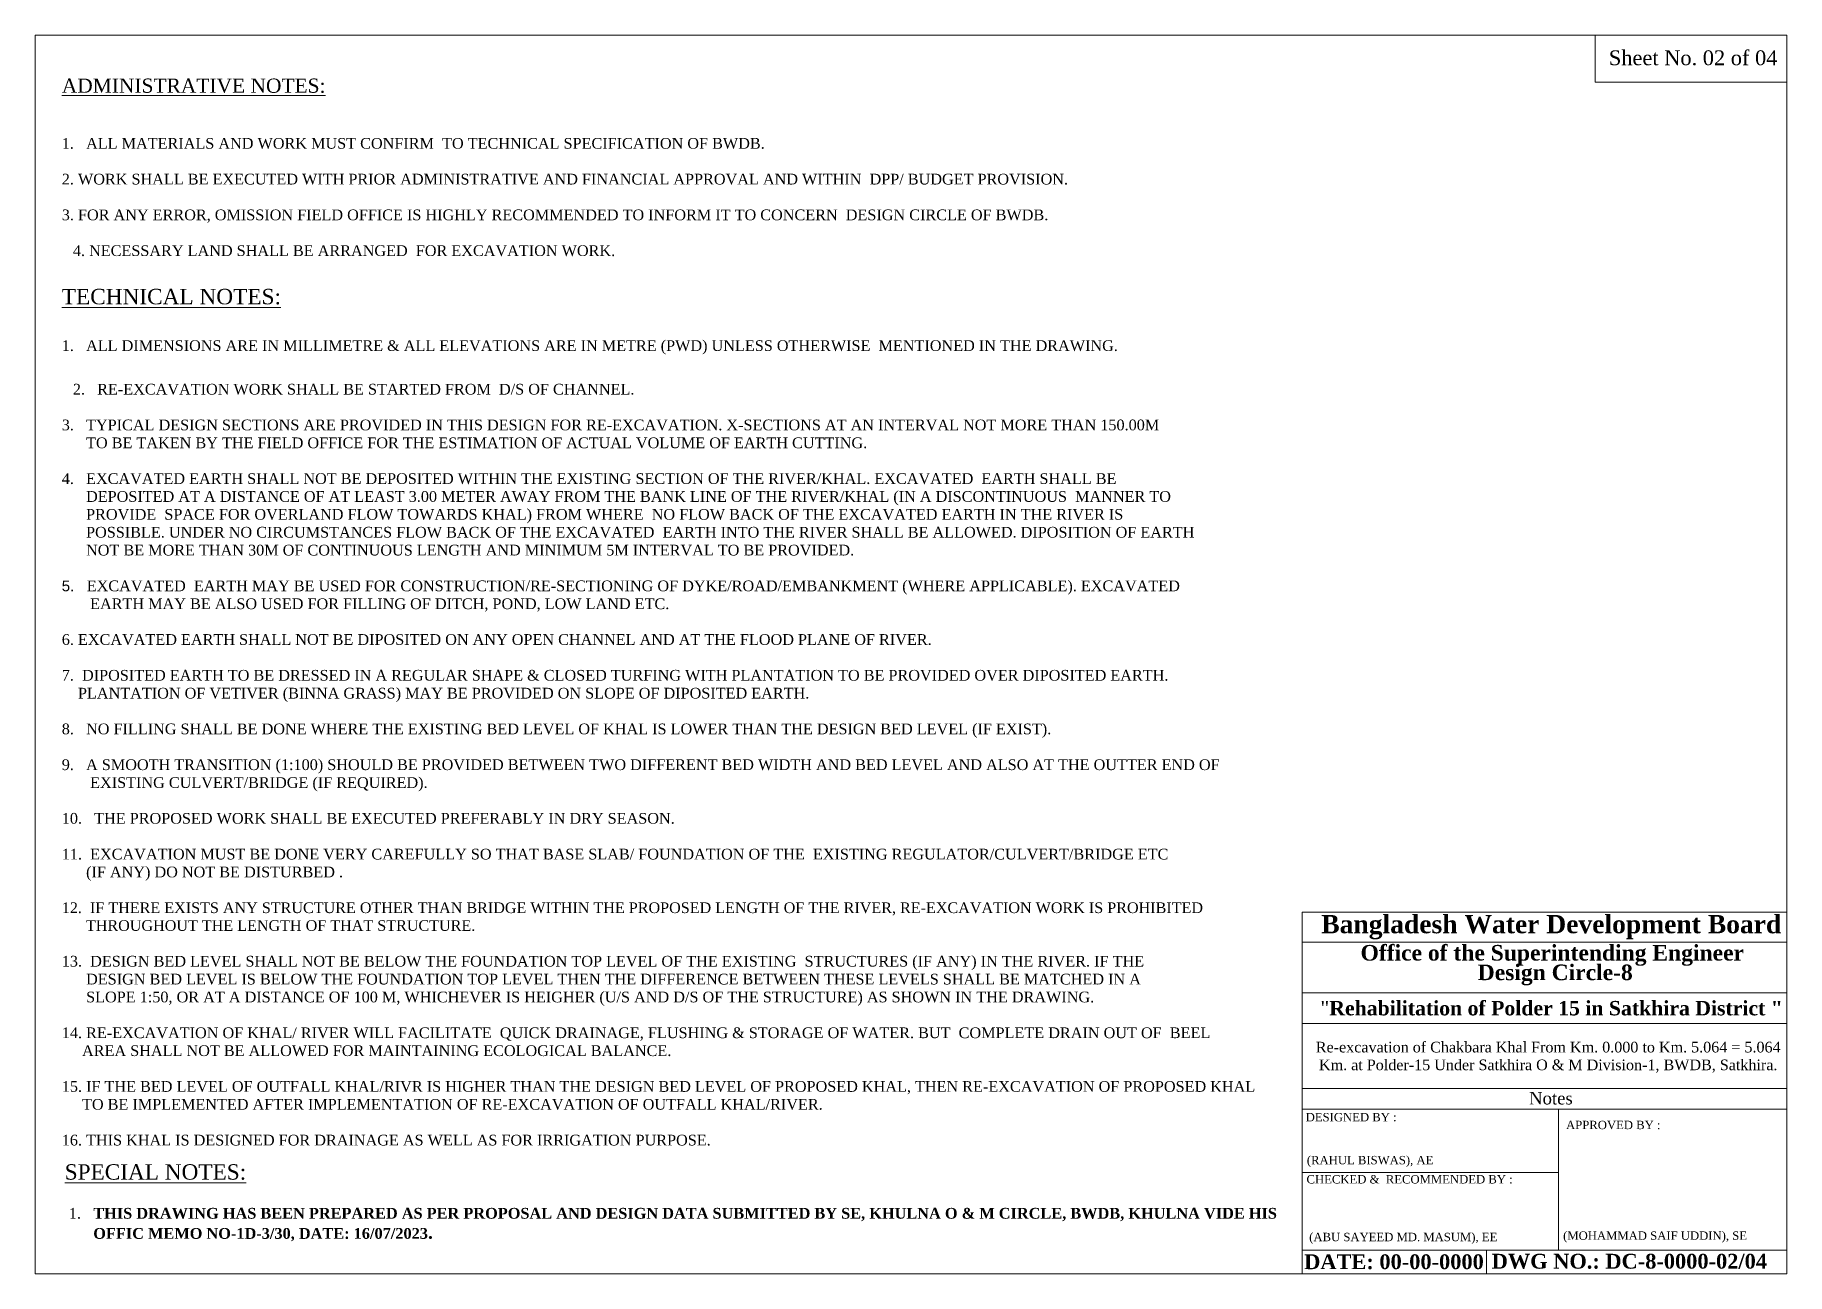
# Model space of a CAD drawing. Header units: metres. Extents: x -148477 to 178957, y -19024 to 3158.
# Drawn here: x 177764.8 to 177825.6, y 2933.9 to 2976.9 of the extents above; entities that cross this region are included whole.
import ezdxf

# ---------------------------------------------------------------- set-up
doc = ezdxf.new("R2010")
doc.units = ezdxf.units.M
doc.linetypes.add('ACAD_ISO02W100', pattern=[15, 12, -3])
doc.layers.add('CUTTING', color=5, linetype='ACAD_ISO02W100')
doc.layers.add('Other line', color=7, linetype='Continuous', lineweight=15)
doc.styles.add('Arial-25', font='arial.ttf')
doc.styles.get("Standard").update_dxf_attribs({"font": 'times.ttf'})

msp = doc.modelspace()

# ---------------------------------------------------------------- texts
at = {"color": 0, "linetype": 'ByBlock', "lineweight": 18}
for s, insert, char_height, width, attachment_point in [('Sheet No. 02 of 04', (177819.4294, 2976.3726), 0.515179, 6.644559, 1), ('{\\fTimes New Roman|b1|i0|c0|p18;Bangladesh Water Development Board}', (177809.4399, 2946.3387), 0.633735, 22.763546, 1), ('{\\fTimes New Roman|b1|i0|c0|p18;Office of the Superintending Engineer}', (177810.8048, 2945.2979), 0.541753, 19.459579, 1), ('{\\fTimes New Roman|b1|i0|c0|p18;Design Circle-8}', (177814.8743, 2944.6177), 0.541753, 19.459579, 1), ('"{\\fTimes New Roman|b1|i0|c0|p18;Rehabilitation of Polder 15 in Satkhira District "}', (177809.4102, 2943.3532), 0.5, 23.306671, 1), ('{\\C256;Re-excavation of Chakbara Khal From Km. 0.000 to Km. 5.064 = 5.064 Km. at Polder-15 Under Satkhira O & M Division-1, BWDB, Satkhira.}', (177817.3239, 2941.3985), 0.37, 16.827815, 5), ('Notes', (177817.4167, 2939.9708), 0.43044, 17.364613, 5)]:
    msp.add_mtext(s, dxfattribs=dict(at, insert=insert, char_height=char_height, width=width, attachment_point=attachment_point))
at = {"color": 7, "linetype": 'ByBlock', "lineweight": 18, "insert": (177765.6885, 2975.3929), "char_height": 0.3726091, "width": 66.176158, "attachment_point": 1, "style": 'Arial-25'}
msp.add_mtext('{\\fTimes New Roman|b0|i0|c0|p18;\\H1.323x;\\LADMINISTRATIVE NOTES:}^J\\P{\\fTimes New Roman|b0|i0|c0|p18;\\C0;\\P\\C7;1.   \\C0;ALL MATERIALS AND WORK MUST CONFIRM  TO TECHNICAL SPECIFICATION OF BWDB.\\P\\P2. WORK SHALL BE EXECUTED WITH PRIOR ADMINISTRATIVE AND FINANCIAL APPROVAL AND WITHIN  DPP/ BUDGET PROVISION.\\P\\P3. FOR ANY ERROR, OMISSION FIELD OFFICE IS HIGHLY RECOMMENDED TO INFORM IT TO CONCERN  DESIGN CIRCLE OF BWDB.\\P\\P\\pi-1.566,l1.951,t1.951;4. NECESSARY LAND SHALL BE ARRANGED  FOR EXCAVATION WORK. \\P\\H1.437x;\\L\\P\\pi0,l0,tz;TECHNICAL NOTES:\\P\\pi-1.566,l1.951,t1.951;\\P\\pi-1205,l1205;\\H0.6959x;\\l\\C256;1.   ALL DIMENSIONS ARE IN MILLIMETRE & ALL ELEVATIONS ARE IN METRE (PWD) UNLESS OTHERWISE  MENTIONED IN THE DRAWING.\\P\\pi-1.566,l1.951;\\H1.437x;\\L\\C0;\\P\\H0.6958x;\\l\\C7;2.   RE-EXCAVATION WORK SHALL BE STARTED FROM  D/S OF CHANNEL.\\P\\pi0,l0,tz;\\fTimes New Roman|b1|i0|c0|p18;\\P\\pi-903.7,l903.7,t903.7;\\fTimes New Roman|b0|i0|c0|p18;3.   TYPICAL DESIGN SECTIONS ARE PROVIDED IN THIS DESIGN FOR RE-EXCAVATION. X-SECTIONS AT AN INTERVAL NOT MORE THAN 150.00M \\P      TO BE TAKEN BY THE FIELD OFFICE FOR THE ESTIMATION OF ACTUAL VOLUME OF EARTH CUTTING.\\P\\pi0,l0,tz;\\fTimes New Roman|b1|i0|c0|p18;\\P\\fTimes New Roman|b0|i0|c0|p18;4.   \\A1;\\C0;EXCAVATED\\fTimes New Roman|b0|i0|c186|p18; EARTH SHALL NOT BE DEPOSITED WITHIN THE EXISTING SECTION OF THE \\fTimes New Roman|b0|i0|c0|p18;RIVER/KHAL\\fTimes New Roman|b0|i0|c186|p18;. \\fTimes New Roman|b0|i0|c0|p18;EXCAVATED \\fTimes New Roman|b0|i0|c186|p18; EARTH SHALL BE \\fTimes New Roman|b0|i0|c0|p18;\\P      \\fTimes New Roman|b0|i0|c186|p18;DEPOSITED AT A DISTANCE OF AT LEAST \\fTimes New Roman|b0|i0|c0|p18;3\\fTimes New Roman|b0|i0|c186|p18;.0\\fTimes New Roman|b0|i0|c0|p18;0 \\fTimes New Roman|b0|i0|c186|p18;METER\\fTimes New Roman|b0|i0|c0|p18; \\fTimes New Roman|b0|i0|c186|p18;AWAY FROM THE BANK LINE OF THE \\fTimes New Roman|b0|i0|c0|p18;RIVER/KHAL\\fTimes New Roman|b0|i0|c186|p18; (IN A DISCONTINUOUS  MANNER TO\\fTimes New Roman|b0|i0|c0|p18;\\P     \\fTimes New Roman|b0|i0|c186|p18; PROVIDE \\fTimes New Roman|b0|i0|c0|p18; \\fTimes New Roman|b0|i0|c186|p18;SPACE FOR OVERLAND FLOW\\fTimes New Roman|b0|i0|c0|p18; \\fTimes New Roman|b0|i0|c186|p18;TO\\fTimes New Roman|b0|i0|c0|p18;W\\fTimes New Roman|b0|i0|c186|p18;ARDS\\fTimes New Roman|b0|i0|c0|p18; \\fTimes New Roman|b0|i0|c186|p18;KHAL)\\fTimes New Roman|b0|i0|c0|p18; \\fTimes New Roman|b0|i0|c186|p18;FROM WHERE  NO FLOW BACK OF THE\\fTimes New Roman|b0|i0|c0|p18; EXCAVATED \\fTimes New Roman|b0|i0|c186|p18;EARTH IN THE \\fTimes New Roman|b0|i0|c0|p18;RIVER\\fTimes New Roman|b0|i0|c186|p18; IS \\fTimes New Roman|b0|i0|c0|p18;\\P      \\fTimes New Roman|b0|i0|c186|p18;POSSIBLE.\\fTimes New Roman|b0|i0|c0|p18; \\fTimes New Roman|b0|i0|c186|p18;UNDER NO CIRCUMSTANCES FLOW BACK OF THE\\fTimes New Roman|b0|i0|c0|p18; EXCAVATED \\fTimes New Roman|b0|i0|c186|p18; EARTH INTO THE \\fTimes New Roman|b0|i0|c0|p18;RIVER\\fTimes New Roman|b0|i0|c186|p18; SHALL BE ALLOWED.\\fTimes New Roman|b0|i0|c0|p18; DIPOSITION OF EARTH\\P      NOT BE MORE THAN 30M OF CONTINUOUS LENGTH AND MINIMUM 5M INTERVAL TO BE PROVIDED.\\fTimes New Roman|b0|i0|c186|p18;\\P\\A0;\\fTimes New Roman|b1|i0|c0|p18;\\C7;\\P\\pi-903.7,l903.7,t903.7;}5.   {\\fTimes New Roman|b0|i0|c0|p18;EXCAVATED  EARTH MAY BE USED FOR CONSTRUCTION/RE-SECTIONING OF DYKE/ROAD/EMBANKMENT (WHERE APPLICABLE). EXCAVATED\\P       EARTH MAY BE ALSO USED FOR FILLING OF DITCH, POND, LOW LAND ETC.\\P\\P6. EXCAVATED EARTH SHALL NOT BE DIPOSITED ON ANY OPEN CHANNEL AND AT THE FLOOD PLANE OF RIVER.\\P\\P7.  DIPOSITED EARTH TO BE DRESSED IN A REGULAR SHAPE & CLOSED TURFING WITH PLANTATION TO BE PROVIDED OVER DIPOSITED EARTH. \\P    PLANTATION OF VETIVER (BINNA GRASS) MAY BE PROVIDED ON SLOPE OF DIPOSITED EARTH.\\P\\P8.   NO FILLING SHALL BE DONE WHERE THE EXISTING BED LEVEL OF KHAL IS LOWER THAN THE DESIGN BED LEVEL (IF EXIST).\\P\\pi0,l0,tz;\\P\\pi-835,l835,t835;9.   A SMOOTH TRANSITION (1:100) SHOULD BE PROVIDED BETWEEN TWO DIFFERENT BED WIDTH AND BED LEVEL AND ALSO AT THE OUTTER END OF\\P       EXISTING CULVERT/BRIDGE (IF REQUIRED).\\P\\P10.   THE PROPOSED WORK SHALL BE EXECUTED PREFERABLY IN DRY SEASON.\\P\\pi0,l0,tz;\\fTimes New Roman|b1|i0|c0|p18;\\P\\pi-903.7,l903.7,t903.7;\\fTimes New Roman|b0|i0|c0|p18;11.  EXCAVATION MUST BE DONE VERY CAREFULLY SO THAT BASE SLAB/ FOUNDATION OF THE  EXISTING REGULATOR/CULVERT/BRIDGE ETC\\P      (IF ANY) DO NOT BE DISTURBED .\\P\\pi0,l0,tz;\\P\\pi-835,l835,t451.7,903.9;\\H0.9949x;12.  \\H0.9996x;IF THERE EXISTS ANY STRUCTURE OTHER THAN BRIDGE WITHIN THE PROPOSED LENGTH OF THE RIVER, RE-EXCAVATION WORK IS PROHIBITED \\P      THROUGHOUT THE LENGTH OF THAT STRUCTURE.\\fTimes New Roman|b1|i0|c0|p18;\\H1.002x;\\P\\fTimes New Roman|b0|i0|c0|p18;\\H1.004x;\\P13.  DESIGN BED LEVEL SHALL NOT BE BELOW THE FOUNDATION TOP LEVEL OF THE EXISTING  STRUCTURES (IF ANY) IN THE RIVER. IF THE\\P      DESIGN BED LEVEL IS BELOW THE FOUNDATION TOP LEVEL THEN THE DIFFERENCE BETWEEN THESE LEVELS SHALL BE MATCHED IN A\\P      SLOPE 1:50, OR AT A DISTANCE OF 100 M, WHICHEVER IS HEIGHER (U/S AND D/S OF THE STRUCTURE) AS SHOWN IN THE DRAWING.\\P       \\P14. RE-EXCAVATION OF KHAL/ RIVER WILL FACILITATE  QUICK DRAINAGE, FLUSHING & STORAGE OF WATER. BUT  COMPLETE DRAIN OUT OF  BEEL\\P     AREA SHALL NOT BE ALLOWED FOR MAINTAINING ECOLOGICAL BALANCE.\\P\\P15. \\H0.9995x;IF THE BED LEVEL OF OUTFALL KHAL/RIVR IS HIGHER THAN THE DESIGN BED LEVEL OF PROPOSED KHAL, THEN RE-EXCAVATION OF PROPOSED KHAL\\P     TO BE IMPLEMENTED AFTER IMPLEMENTATION OF RE-EXCAVATION OF OUTFALL KHAL/RIVER.\\P\\P16. THIS KHAL IS DESIGNED FOR DRAINAGE AS WELL AS FOR IRRIGATION PURPOSE.^J\\fTimes New Roman|b1|i0|c0|p18;\\H0.997x;\\P\\pi-903.7,l903.7,t903.7;\\fTimes New Roman|b0|i0|c0|p18;\\H1.004x;^J }', dxfattribs=at)
at = {"lineweight": 18, "insert": (177765.7911, 2937.6812), "char_height": 0.4491736, "width": 41.535651, "attachment_point": 1, "style": 'Arial-25'}
msp.add_mtext('{\\fTimes New Roman|b0|i0|c0|p18;\\H1.19x;\\LSPECIAL NOTES:\\H0.8403x;\\l^J\\fArial|b0|i0|c0|p34;\\H0.8349x;\\P\\fTimes New Roman|b0|i0|c0|p18;\\C1; \\C256;1. \\fTimes New Roman|b1|i0|c0|p18;\\C1;  \\C256;THIS DRAWING HAS BEEN PREPARED AS PER PROPOSAL AND DESIGN DATA SUBMITTED BY SE, KHULNA O & M CIRCLE, BWDB, KHULNA VIDE HIS \\P       OFFIC MEMO NO-1D-3/30, DATE: 16/07/2023\\H1.198x;.\\H0.8349x;\\P\\fTimes New Roman|b0|i0|c0|p18;\\P\\H1.19x;\\C7;    }', dxfattribs=at)
at = {"layer": 'CUTTING', "color": 0, "linetype": 'ByBlock', "lineweight": 18, "attachment_point": 1}
for s, insert, char_height in [('DESIGNED BY :', (177808.8984, 2939.4625), 0.29173), ('APPROVED BY :', (177817.9429, 2939.192), 0.29173), ('(RAHUL BISWAS), AE', (177808.9394, 2937.971), 0.29173), ('CHECKED &  RECOMMENDED BY :', (177808.9281, 2937.3047), 0.29173), ('(ABU SAYEED MD. MASUM), EE', (177809.0195, 2935.3003), 0.29173), ('(MOHAMMAD SAIF UDDIN), SE', (177817.841, 2935.348), 0.29173), ('{\\fTimes New Roman|b1|i0|c0|p18;DATE: 00-00-0000} ', (177808.847, 2934.5518), 0.514612), ('{\\fTimes New Roman|b1|i0|c0|p18;DWG NO.: DC-8-0000-02/04} ', (177815.3601, 2934.57), 0.514612)]:
    msp.add_mtext(s, dxfattribs=dict(at, insert=insert, char_height=char_height))

# ---------------------------------------------------------------- linework, layer by layer
at = {"color": 0, "linetype": 'ByBlock', "lineweight": 18}
for p, q in [((177825.6169, 2946.9694), (177825.6169, 2933.8704)), ((177808.773, 2933.8704), (177808.773, 2946.4371)), ((177808.773, 2946.4371), (177825.6169, 2946.4371)), ((177808.773, 2946.4371), (177825.6169, 2946.4371)), ((177808.773, 2946.4371), (177825.6169, 2946.4371)), ((177808.773, 2933.8704), (177808.773, 2946.4371)), ((177808.7885, 2945.3927), (177825.6014, 2945.3927)), ((177808.773, 2942.5735), (177825.6014, 2942.5735)), ((177808.773, 2940.3082), (177825.6014, 2940.3082)), ((177808.773, 2939.5893), (177825.6014, 2939.5893)), ((177817.6856, 2939.5893), (177817.6856, 2934.7008)), ((177808.773, 2934.7008), (177825.4215, 2934.7008)), ((177810.1449, 2934.7008), (177825.6014, 2934.7008)), ((177810.1449, 2934.7008), (177825.4215, 2934.7008)), ((177810.1449, 2934.7008), (177825.4215, 2934.7008)), ((177808.773, 2933.8704), (177825.6014, 2933.8704))]:
    msp.add_line(p, q, dxfattribs=at)
at = {"lineweight": 18}
msp.add_line((177808.773, 2943.6397), (177825.6014, 2943.6397), dxfattribs=at)
at = {"color": 0, "linetype": 'ByBlock', "lineweight": 18}
for points in [[(177764.76, 2933.8704), (177764.76, 2976.9049), (177825.6169, 2976.9049), (177825.6169, 2933.8704), (177764.76, 2933.8704)], [(177825.6169, 2976.9049), (177818.9573, 2976.9049), (177818.9573, 2975.2703), (177825.6169, 2975.2703)]]:
    msp.add_lwpolyline(points, close=True, dxfattribs=at)
at = {"layer": 'CUTTING', "color": 0, "linetype": 'ByBlock', "lineweight": 18}
msp.add_line((177808.773, 2937.3926), (177817.6856, 2937.3926), dxfattribs=at)
at = {"layer": 'Other line', "color": 0, "linetype": 'ByBlock', "lineweight": 18, "ltscale": 5}
msp.add_line((177815.176, 2934.7008), (177815.176, 2933.8704), dxfattribs=at)

msp.set_redraw_order([(e.dxf.handle, doc.entitydb.next_handle()) for e in msp.query("TEXT MTEXT ATTDEF DIMENSION ARC_DIMENSION")])  # texts and dimensions are drawn at this point

doc.saveas('drawing.dxf')
